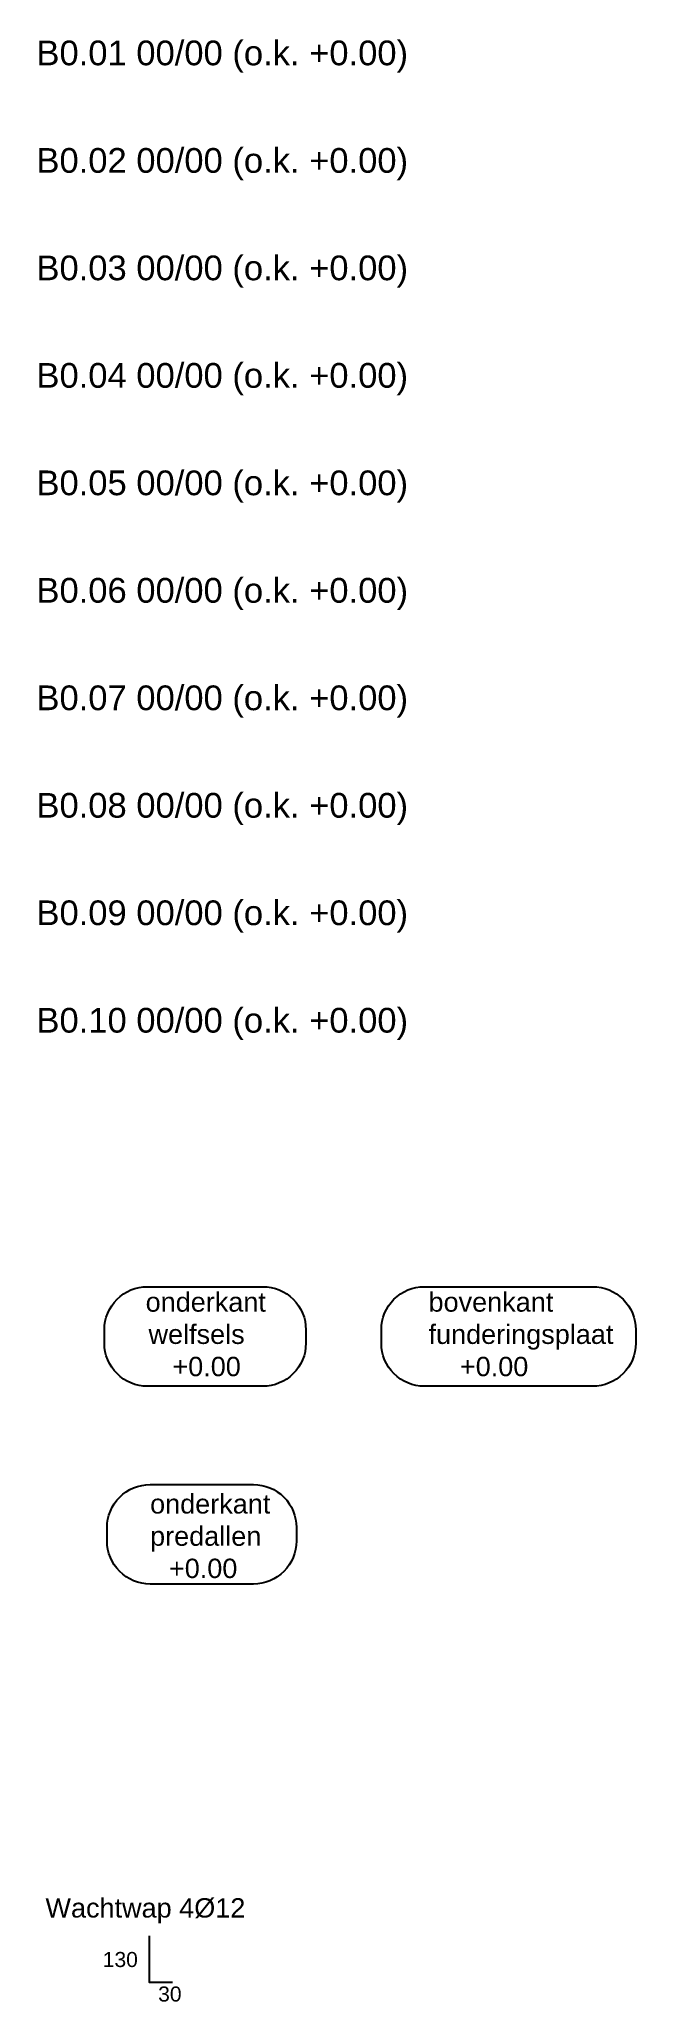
# Model space of a CAD drawing. Header units: centimetres. Extents: x 1985 to 17567, y -92 to 5040.
# Drawn here: x 15001 to 15279, y 1177 to 2090 of the extents above; entities that cross this region are included whole.
import ezdxf

# ---------------------------------------------------------------- set-up
doc = ezdxf.new("R2010")
doc.units = ezdxf.units.CM
doc.layers.get('0').update_dxf_attribs({"color": 1})
doc.layers.add('tekst', color=2, linetype='Continuous')
doc.styles.get("Standard").update_dxf_attribs({"font": 'arial.ttf', "height": 11.5})
doc.styles.add('voorplaat', font='isocp.shx', dxfattribs={"height": 17})

msp = doc.modelspace()

# ---------------------------------------------------------------- texts
at = {"char_height": 7, "attachment_point": 1}
for s, insert, width in [('130', (15030.98, 1199.84), 21.6188), ('30', (15056.74, 1183.79), 12.3122)]:
    msp.add_mtext(s, dxfattribs=dict(at, insert=insert, width=width))
at = {"layer": 'tekst'}
for s, insert, char_height, width, attachment_point in [('B0.01 00/00 (o.k. +0.00)', (15000.14, 2089.02), 11.5, 203.2442, 1), ('B0.02 00/00 (o.k. +0.00)', (15000.14, 2039.02), 11.5, 203.2442, 1), ('B0.03 00/00 (o.k. +0.00)', (15000.14, 1989.02), 11.5, 203.2442, 1), ('B0.04 00/00 (o.k. +0.00)', (15000.14, 1939.02), 11.5, 203.2442, 1), ('B0.05 00/00 (o.k. +0.00)', (15000.14, 1889.02), 11.5, 203.2442, 1), ('B0.06 00/00 (o.k. +0.00)', (15000.14, 1839.02), 11.5, 203.2442, 1), ('B0.07 00/00 (o.k. +0.00)', (15000.14, 1789.02), 11.5, 203.2442, 1), ('B0.08 00/00 (o.k. +0.00)', (15000.14, 1739.02), 11.5, 203.2442, 1), ('B0.09 00/00 (o.k. +0.00)', (15000.14, 1689.02), 11.5, 203.2442, 1), ('B0.10 00/00 (o.k. +0.00)', (15000.14, 1639.02), 11.5, 203.2442, 1), ('onderkant \\Ppredallen \\P{\\W2.50964; }+0.00', (15052.99, 1412.81), 9, 48.0449, 1), ('Wachtwap 4Ø12\\P', (15097.27, 1224.86), 9, 137.0048, 3)]:
    msp.add_mtext(s, dxfattribs=dict(at, insert=insert, char_height=char_height, width=width, attachment_point=attachment_point))
at = {"layer": 'tekst', "char_height": 9, "width": 59.7087, "attachment_point": 1, "style": 'voorplaat'}
for s, insert in [('\\fArial|b0|i0|c0|p34;\\W0.61502; \\W1;onderkant \\P welfsels\\P\\W4.17916; \\W1;+0.00', (15048.76, 1506.71)), ('\\fArial|b0|i0|c0|p34;\\W0.61502; \\W1;bovenkant funderingsplaat\\P\\W4.17916; \\W1;+0.00', (15182.44, 1506.71))]:
    msp.add_mtext(s, dxfattribs=dict(at, insert=insert))

# ---------------------------------------------------------------- linework, layer by layer
msp.add_lwpolyline([(15052.51, 1207.4), (15052.51, 1185.83), (15063.43, 1185.83)])
at = {"layer": 'tekst'}
for points in [[(15051.76, 1509.32), (15105.41, 1509.32, -0.414214), (15125.41, 1489.32), (15125.41, 1483.02, -0.414214), (15105.41, 1463.02), (15051.76, 1463.02, -0.414214), (15031.76, 1483.02), (15031.76, 1489.32, -0.414214)], [(15180.51, 1509.32), (15258.79, 1509.32, -0.414214), (15278.79, 1489.32), (15278.79, 1483.02, -0.414214), (15258.79, 1463.02), (15180.51, 1463.02, -0.414214), (15160.51, 1483.02), (15160.51, 1489.32, -0.414214)], [(15052.99, 1417.3), (15101.04, 1417.3, -0.414214), (15121.04, 1397.3), (15121.04, 1391, -0.414214), (15101.04, 1371), (15052.99, 1371, -0.414214), (15032.99, 1391), (15032.99, 1397.3, -0.414214)]]:
    msp.add_lwpolyline(points, format="xyb", close=True, dxfattribs=at)

msp.set_redraw_order([(e.dxf.handle, doc.entitydb.next_handle()) for e in msp.query("TEXT MTEXT ATTDEF DIMENSION ARC_DIMENSION")])  # texts and dimensions are drawn at this point

doc.saveas('drawing.dxf')
